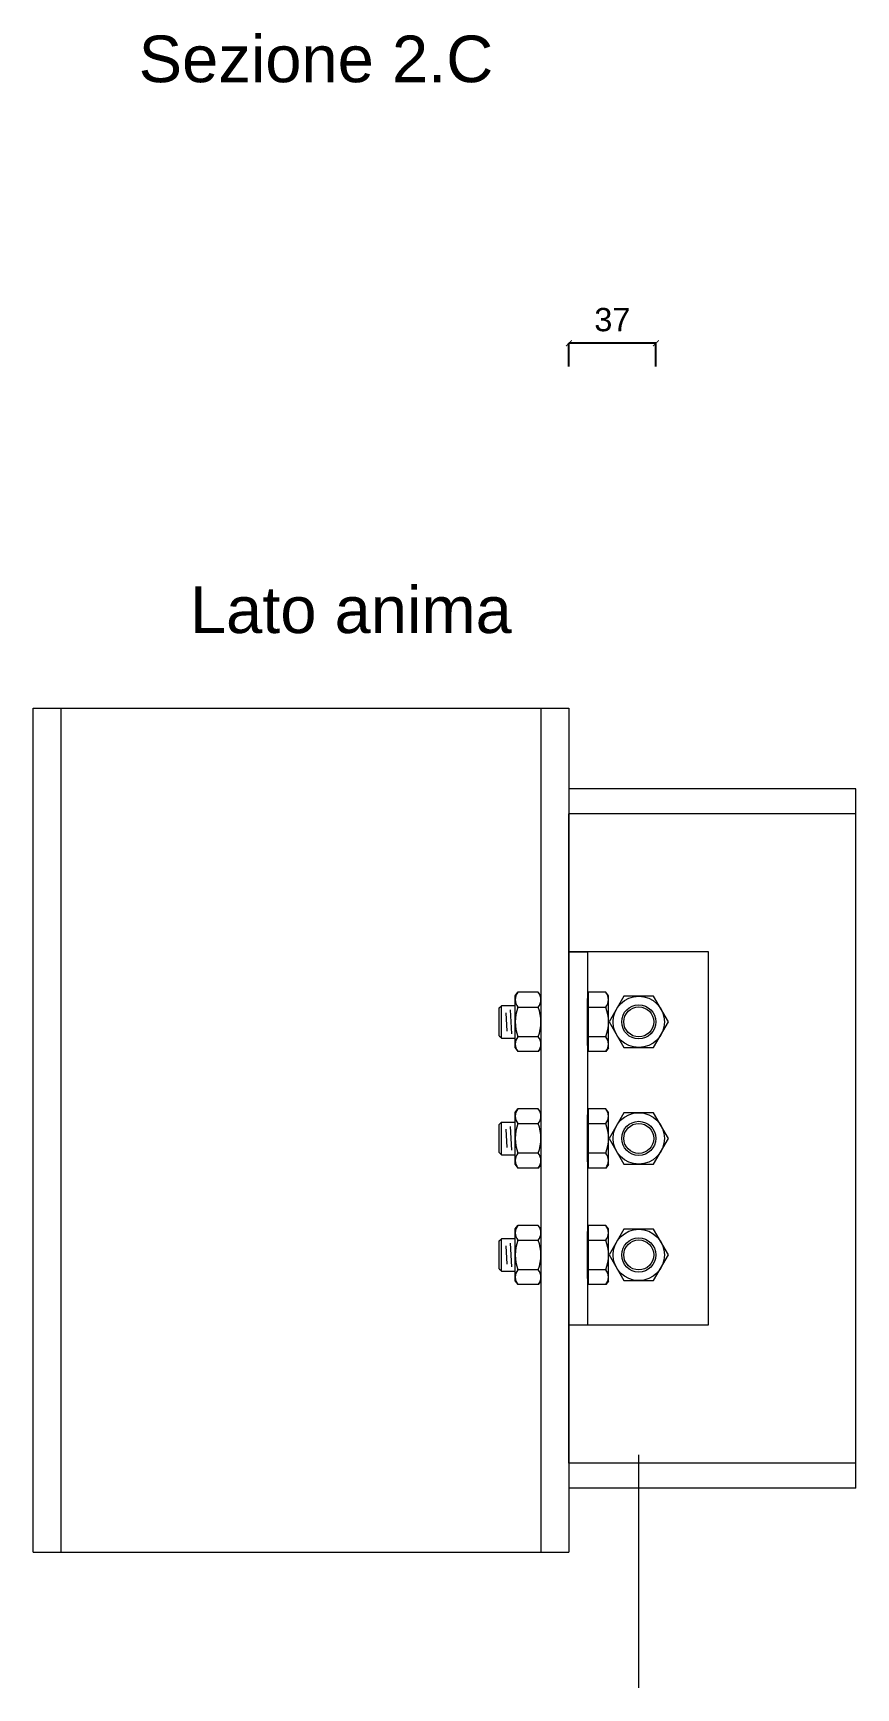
# Model space of a CAD drawing. Header units: millimetres. Extents: x 1415 to 3549, y 2194 to 4677.
# Drawn here: x 1784.547 to 1784.9, y 2310.129 to 2310.839 of the extents above; entities that cross this region are included whole.
import ezdxf

# ---------------------------------------------------------------- set-up
doc = ezdxf.new("R2010")
doc.units = ezdxf.units.MM
doc.linetypes.add('ACAD_ISO02W100', pattern=[15, 12, -3])
doc.layers.get('0').update_dxf_attribs({"plot": 0})
for name, color, linetype, lineweight in [('bulloni', 170, 'Continuous', 15), ('giunti', 7, 'Continuous', 15), ('Layer3', 7, 'Continuous', 15), ('Layer4', 7, 'Continuous', 15), ('quote', 252, 'Continuous', 5)]:
    doc.layers.add(name, color=color, linetype=linetype, lineweight=lineweight)
doc.styles.get("Standard").update_dxf_attribs({"font": 'arial.ttf'})
doc.dimstyles.new('quote acciaio', dxfattribs={"dimtxt": 0.01, "dimasz": 0.0025, "dimexe": 0, "dimexo": 0, "dimgap": 0.005, "dimtad": 2, "dimdec": 0, "dimlfac": 1000, "dimzin": 0, "dimdsep": 46, "dimtxsty": 'Standard', "dimblk": 'ARCHTICK', "dimcen": 0, "dimclre": 252, "dimadec": 0, "dimazin": 0, "dimtfac": 1, "dimtdec": 0, "dimtofl": 0, "dimtmove": 0, "dimatfit": 3, "dimfxl": 0.01, "dimfxlon": 1, "dimtolj": 1, "dimtzin": 0, "dimarcsym": 0})

msp = doc.modelspace()

# ---------------------------------------------------------------- texts
at = {"layer": 'Layer4', "char_height": 0.02, "attachment_point": 1}
for s, insert in [('Sezione 2.C', (1784.5922, 2310.83754)), ('Lato anima', (1784.61416, 2310.60118))]:
    msp.add_mtext_dynamic_manual_height_columns(s, width=40.6484226, gutter_width=12.5, heights=[0], dxfattribs=dict(at, insert=insert))

# ---------------------------------------------------------------- blocks, each defined once
blk = doc.blocks.new('_ArchTick')
at = {"color": 0, "linetype": 'ByBlock', "const_width": 0.15}
blk.add_lwpolyline([(-0.5, -0.5), (0.5, 0.5)], dxfattribs=at)
blk = doc.blocks.new('*D467')
at = {"layer": 'Defpoints', "color": 0, "transparency": 16777216}
for p in [(1784.77687, 2310.7055), (1784.77687, 2310.41435), (1784.81421, 2310.41435)]:
    blk.add_point(p, dxfattribs=at)
at = {"layer": 'quote', "color": 252, "lineweight": -2, "transparency": 16777216}
for p, q in [((1784.77687, 2310.6955), (1784.77687, 2310.7055)), ((1784.81421, 2310.6955), (1784.81421, 2310.7055))]:
    blk.add_line(p, q, dxfattribs=at)
at = {"layer": 'quote', "color": 0, "linetype": 'Continuous', "lineweight": -2, "transparency": 16777216}
blk.add_line((1784.81421, 2310.7055), (1784.77687, 2310.7055), dxfattribs=at)
at = {"layer": 'quote', "color": 0, "lineweight": -2, "transparency": 16777216, "xscale": 0.0025, "yscale": 0.0025, "zscale": 0.0025, "rotation": 180}
blk.add_blockref('_ArchTick', (1784.77687, 2310.7055), dxfattribs=at)
at = {"layer": 'quote', "color": 0, "lineweight": -2, "transparency": 16777216, "xscale": 0.0025, "yscale": 0.0025, "zscale": 0.0025}
blk.add_blockref('_ArchTick', (1784.81421, 2310.7055), dxfattribs=at)
at = {"layer": 'quote', "color": 0, "transparency": 16777216, "insert": (1784.79554, 2310.71561), "char_height": 0.01, "attachment_point": 5}
blk.add_mtext('\\A1;37', dxfattribs=at)

# ---------------------------------------------------------------- dimensions: what is measured, and where the dimension line sits
at = {"layer": 'quote'}
dim = msp.add_linear_dim(base=(1784.77687, 2310.7055), p1=(1784.81421, 2310.41435), p2=(1784.77687, 2310.41435), dimstyle='quote acciaio', dxfattribs=at)
dim.commit()
dim.dimension.update_dxf_attribs({"geometry": '*D467', "text_midpoint": (1784.79554, 2310.71561)})

# ---------------------------------------------------------------- linework, layer by layer
at = {"layer": 'bulloni'}
for p, q in [((1784.75387, 2310.42553), (1784.75503, 2310.42705)), ((1784.75387, 2310.40317), (1784.75387, 2310.42553)), ((1784.76372, 2310.42705), (1784.75503, 2310.42705)), ((1784.76487, 2310.42553), (1784.76372, 2310.42705)), ((1784.78487, 2310.40427), (1784.78487, 2310.42443)), ((1784.78533, 2310.42443), (1784.78487, 2310.42443)), ((1784.78533, 2310.40165), (1784.78533, 2310.42705)), ((1784.79272, 2310.42705), (1784.78533, 2310.42705)), ((1784.79387, 2310.42553), (1784.79272, 2310.42705)), ((1784.79387, 2310.40317), (1784.79387, 2310.42553)), ((1784.74698, 2310.42038), (1784.74789, 2310.4213)), ((1784.74698, 2310.40832), (1784.74698, 2310.42038)), ((1784.74789, 2310.42135), (1784.75387, 2310.42135)), ((1784.74789, 2310.4074), (1784.74789, 2310.4213)), ((1784.74978, 2310.41828), (1784.75022, 2310.41042)), ((1784.75168, 2310.41946), (1784.75225, 2310.40924)), ((1784.75503, 2310.4207), (1784.76372, 2310.4207)), ((1784.78533, 2310.4207), (1784.79272, 2310.4207)), ((1784.74789, 2310.40735), (1784.74698, 2310.40827)), ((1784.74789, 2310.40735), (1784.75387, 2310.40735)), ((1784.75387, 2310.40317), (1784.75503, 2310.40165)), ((1784.76372, 2310.408), (1784.75503, 2310.408)), ((1784.76372, 2310.40165), (1784.75503, 2310.40165)), ((1784.76487, 2310.40317), (1784.76372, 2310.40165)), ((1784.78533, 2310.40427), (1784.78487, 2310.40427)), ((1784.79272, 2310.408), (1784.78533, 2310.408)), ((1784.79272, 2310.40165), (1784.78533, 2310.40165)), ((1784.79387, 2310.40317), (1784.79272, 2310.40165)), ((1784.75387, 2310.37553), (1784.75503, 2310.37705)), ((1784.75387, 2310.35317), (1784.75387, 2310.37553)), ((1784.76372, 2310.37705), (1784.75503, 2310.37705)), ((1784.76487, 2310.37553), (1784.76372, 2310.37705)), ((1784.78487, 2310.35427), (1784.78487, 2310.37443)), ((1784.78533, 2310.37443), (1784.78487, 2310.37443)), ((1784.78533, 2310.35165), (1784.78533, 2310.37705)), ((1784.79272, 2310.37705), (1784.78533, 2310.37705)), ((1784.79387, 2310.37553), (1784.79272, 2310.37705)), ((1784.79387, 2310.35317), (1784.79387, 2310.37553)), ((1784.74698, 2310.37038), (1784.74789, 2310.3713)), ((1784.74698, 2310.35832), (1784.74698, 2310.37038)), ((1784.74789, 2310.37135), (1784.75387, 2310.37135)), ((1784.74789, 2310.3574), (1784.74789, 2310.3713)), ((1784.74978, 2310.36828), (1784.75022, 2310.36042)), ((1784.75168, 2310.36946), (1784.75225, 2310.35924)), ((1784.75503, 2310.3707), (1784.76372, 2310.3707)), ((1784.78533, 2310.3707), (1784.79272, 2310.3707)), ((1784.74789, 2310.35735), (1784.74698, 2310.35827)), ((1784.74789, 2310.35735), (1784.75387, 2310.35735)), ((1784.75387, 2310.35317), (1784.75503, 2310.35165)), ((1784.76372, 2310.358), (1784.75503, 2310.358)), ((1784.76372, 2310.35165), (1784.75503, 2310.35165)), ((1784.76487, 2310.35317), (1784.76372, 2310.35165)), ((1784.78533, 2310.35427), (1784.78487, 2310.35427)), ((1784.79272, 2310.358), (1784.78533, 2310.358)), ((1784.79272, 2310.35165), (1784.78533, 2310.35165)), ((1784.79387, 2310.35317), (1784.79272, 2310.35165)), ((1784.75387, 2310.32553), (1784.75503, 2310.32705)), ((1784.75387, 2310.30317), (1784.75387, 2310.32553)), ((1784.76372, 2310.32705), (1784.75503, 2310.32705)), ((1784.76487, 2310.32553), (1784.76372, 2310.32705)), ((1784.78487, 2310.30427), (1784.78487, 2310.32443)), ((1784.78533, 2310.32443), (1784.78487, 2310.32443)), ((1784.78533, 2310.30165), (1784.78533, 2310.32705)), ((1784.79272, 2310.32705), (1784.78533, 2310.32705)), ((1784.79387, 2310.32553), (1784.79272, 2310.32705)), ((1784.79387, 2310.30317), (1784.79387, 2310.32553)), ((1784.74698, 2310.32038), (1784.74789, 2310.3213)), ((1784.74698, 2310.30832), (1784.74698, 2310.32038)), ((1784.74789, 2310.32135), (1784.75387, 2310.32135)), ((1784.74789, 2310.3074), (1784.74789, 2310.3213)), ((1784.74978, 2310.31828), (1784.75022, 2310.31042)), ((1784.75168, 2310.31946), (1784.75225, 2310.30924)), ((1784.75503, 2310.3207), (1784.76372, 2310.3207)), ((1784.78533, 2310.3207), (1784.79272, 2310.3207)), ((1784.74789, 2310.30735), (1784.74698, 2310.30827)), ((1784.74789, 2310.30735), (1784.75387, 2310.30735)), ((1784.75387, 2310.30317), (1784.75503, 2310.30165)), ((1784.76372, 2310.308), (1784.75503, 2310.308)), ((1784.76487, 2310.30317), (1784.76372, 2310.30165)), ((1784.78533, 2310.30427), (1784.78487, 2310.30427)), ((1784.79272, 2310.308), (1784.78533, 2310.308)), ((1784.79387, 2310.30317), (1784.79272, 2310.30165)), ((1784.76372, 2310.30165), (1784.75503, 2310.30165)), ((1784.79272, 2310.30165), (1784.78533, 2310.30165))]:
    msp.add_line(p, q, dxfattribs=at)
for points in [[(1784.79417, 2310.41435), (1784.80052, 2310.40335), (1784.81323, 2310.40335), (1784.81958, 2310.41435), (1784.81323, 2310.42535), (1784.80052, 2310.42535)], [(1784.79417, 2310.36435), (1784.80052, 2310.35335), (1784.81323, 2310.35335), (1784.81958, 2310.36435), (1784.81323, 2310.37535), (1784.80052, 2310.37535)], [(1784.79417, 2310.31435), (1784.80052, 2310.30335), (1784.81323, 2310.30335), (1784.81958, 2310.31435), (1784.81323, 2310.32535), (1784.80052, 2310.32535)]]:
    msp.add_lwpolyline(points, close=True, dxfattribs=at)
for centre, radius in [((1784.80687, 2310.41435), 0.011), ((1784.80687, 2310.41435), 0.00733), ((1784.80687, 2310.41435), 0.00642), ((1784.80687, 2310.36435), 0.011), ((1784.80687, 2310.36435), 0.00733), ((1784.80687, 2310.36435), 0.00642), ((1784.80687, 2310.31435), 0.011), ((1784.80687, 2310.31435), 0.00733), ((1784.80687, 2310.31435), 0.00642)]:
    msp.add_circle(centre, radius, dxfattribs=at)
for centre, radius, start, end in [((1784.75883, 2310.42388), 0.00495, 140.12945, 219.87055), ((1784.75992, 2310.42388), 0.00495, 320.12945, 39.87055), ((1784.78892, 2310.42388), 0.00495, 320.12945, 39.87055), ((1784.77196, 2310.41435), 0.01809, 159.44272, 200.55728), ((1784.74679, 2310.41435), 0.01809, 339.44272, 20.55728), ((1784.77579, 2310.41435), 0.01809, 339.44272, 20.55728), ((1784.75883, 2310.40482), 0.00495, 140.12945, 219.87055), ((1784.75992, 2310.40482), 0.00495, 320.12945, 39.87055), ((1784.78892, 2310.40482), 0.00495, 320.12945, 39.87055), ((1784.75883, 2310.37388), 0.00495, 140.12945, 219.87055), ((1784.75992, 2310.37388), 0.00495, 320.12945, 39.87055), ((1784.78892, 2310.37388), 0.00495, 320.12945, 39.87055), ((1784.77196, 2310.36435), 0.01809, 159.44272, 200.55728), ((1784.74679, 2310.36435), 0.01809, 339.44272, 20.55728), ((1784.77579, 2310.36435), 0.01809, 339.44272, 20.55728), ((1784.75883, 2310.35482), 0.00495, 140.12945, 219.87055), ((1784.75992, 2310.35482), 0.00495, 320.12945, 39.87055), ((1784.78892, 2310.35482), 0.00495, 320.12945, 39.87055), ((1784.75883, 2310.32388), 0.00495, 140.12945, 219.87055), ((1784.75992, 2310.32388), 0.00495, 320.12945, 39.87055), ((1784.78892, 2310.32388), 0.00495, 320.12945, 39.87055), ((1784.77196, 2310.31435), 0.01809, 159.44272, 200.55728), ((1784.74679, 2310.31435), 0.01809, 339.44272, 20.55728), ((1784.77579, 2310.31435), 0.01809, 339.44272, 20.55728), ((1784.75883, 2310.30482), 0.00495, 140.12945, 219.87055), ((1784.75992, 2310.30482), 0.00495, 320.12945, 39.87055), ((1784.78892, 2310.30482), 0.00495, 320.12945, 39.87055)]:
    msp.add_arc(centre, radius, start, end, dxfattribs=at)
at = {"layer": 'giunti'}
for points in [[(1784.77687, 2310.28435), (1784.83687, 2310.28435), (1784.83687, 2310.44435), (1784.77687, 2310.44435), (1784.77687, 2310.28435)], [(1784.77687, 2310.44435), (1784.78487, 2310.44435), (1784.78487, 2310.28435)]]:
    msp.add_lwpolyline(points, dxfattribs=at)
at = {"layer": 'Layer3'}
for points in [[(1784.54687, 2310.18684), (1784.54687, 2310.54899)], [(1784.54687, 2310.54899), (1784.77687, 2310.54899)], [(1784.55887, 2310.18684), (1784.55887, 2310.54899)], [(1784.76487, 2310.54899), (1784.76487, 2310.18684)], [(1784.77687, 2310.54899), (1784.77687, 2310.18684)], [(1784.90009, 2310.51435), (1784.77687, 2310.51435)], [(1784.90009, 2310.21435), (1784.90009, 2310.51435)], [(1784.90009, 2310.50365), (1784.77687, 2310.50365)], [(1784.77687, 2310.22505), (1784.77687, 2310.50365)], [(1784.90009, 2310.22505), (1784.77687, 2310.22505)], [(1784.90009, 2310.21435), (1784.77687, 2310.21435)], [(1784.54687, 2310.18684), (1784.77687, 2310.18684)]]:
    msp.add_lwpolyline(points, dxfattribs=at)
at = {"layer": 'Layer3', "linetype": 'ACAD_ISO02W100', "ltscale": 0.001}
msp.add_lwpolyline([(1784.80687, 2310.12858), (1784.80687, 2310.31435)], dxfattribs=at)

msp.set_redraw_order([(e.dxf.handle, doc.entitydb.next_handle()) for e in msp.query("TEXT MTEXT ATTDEF DIMENSION ARC_DIMENSION")])  # texts and dimensions are drawn at this point

doc.saveas('drawing.dxf')
